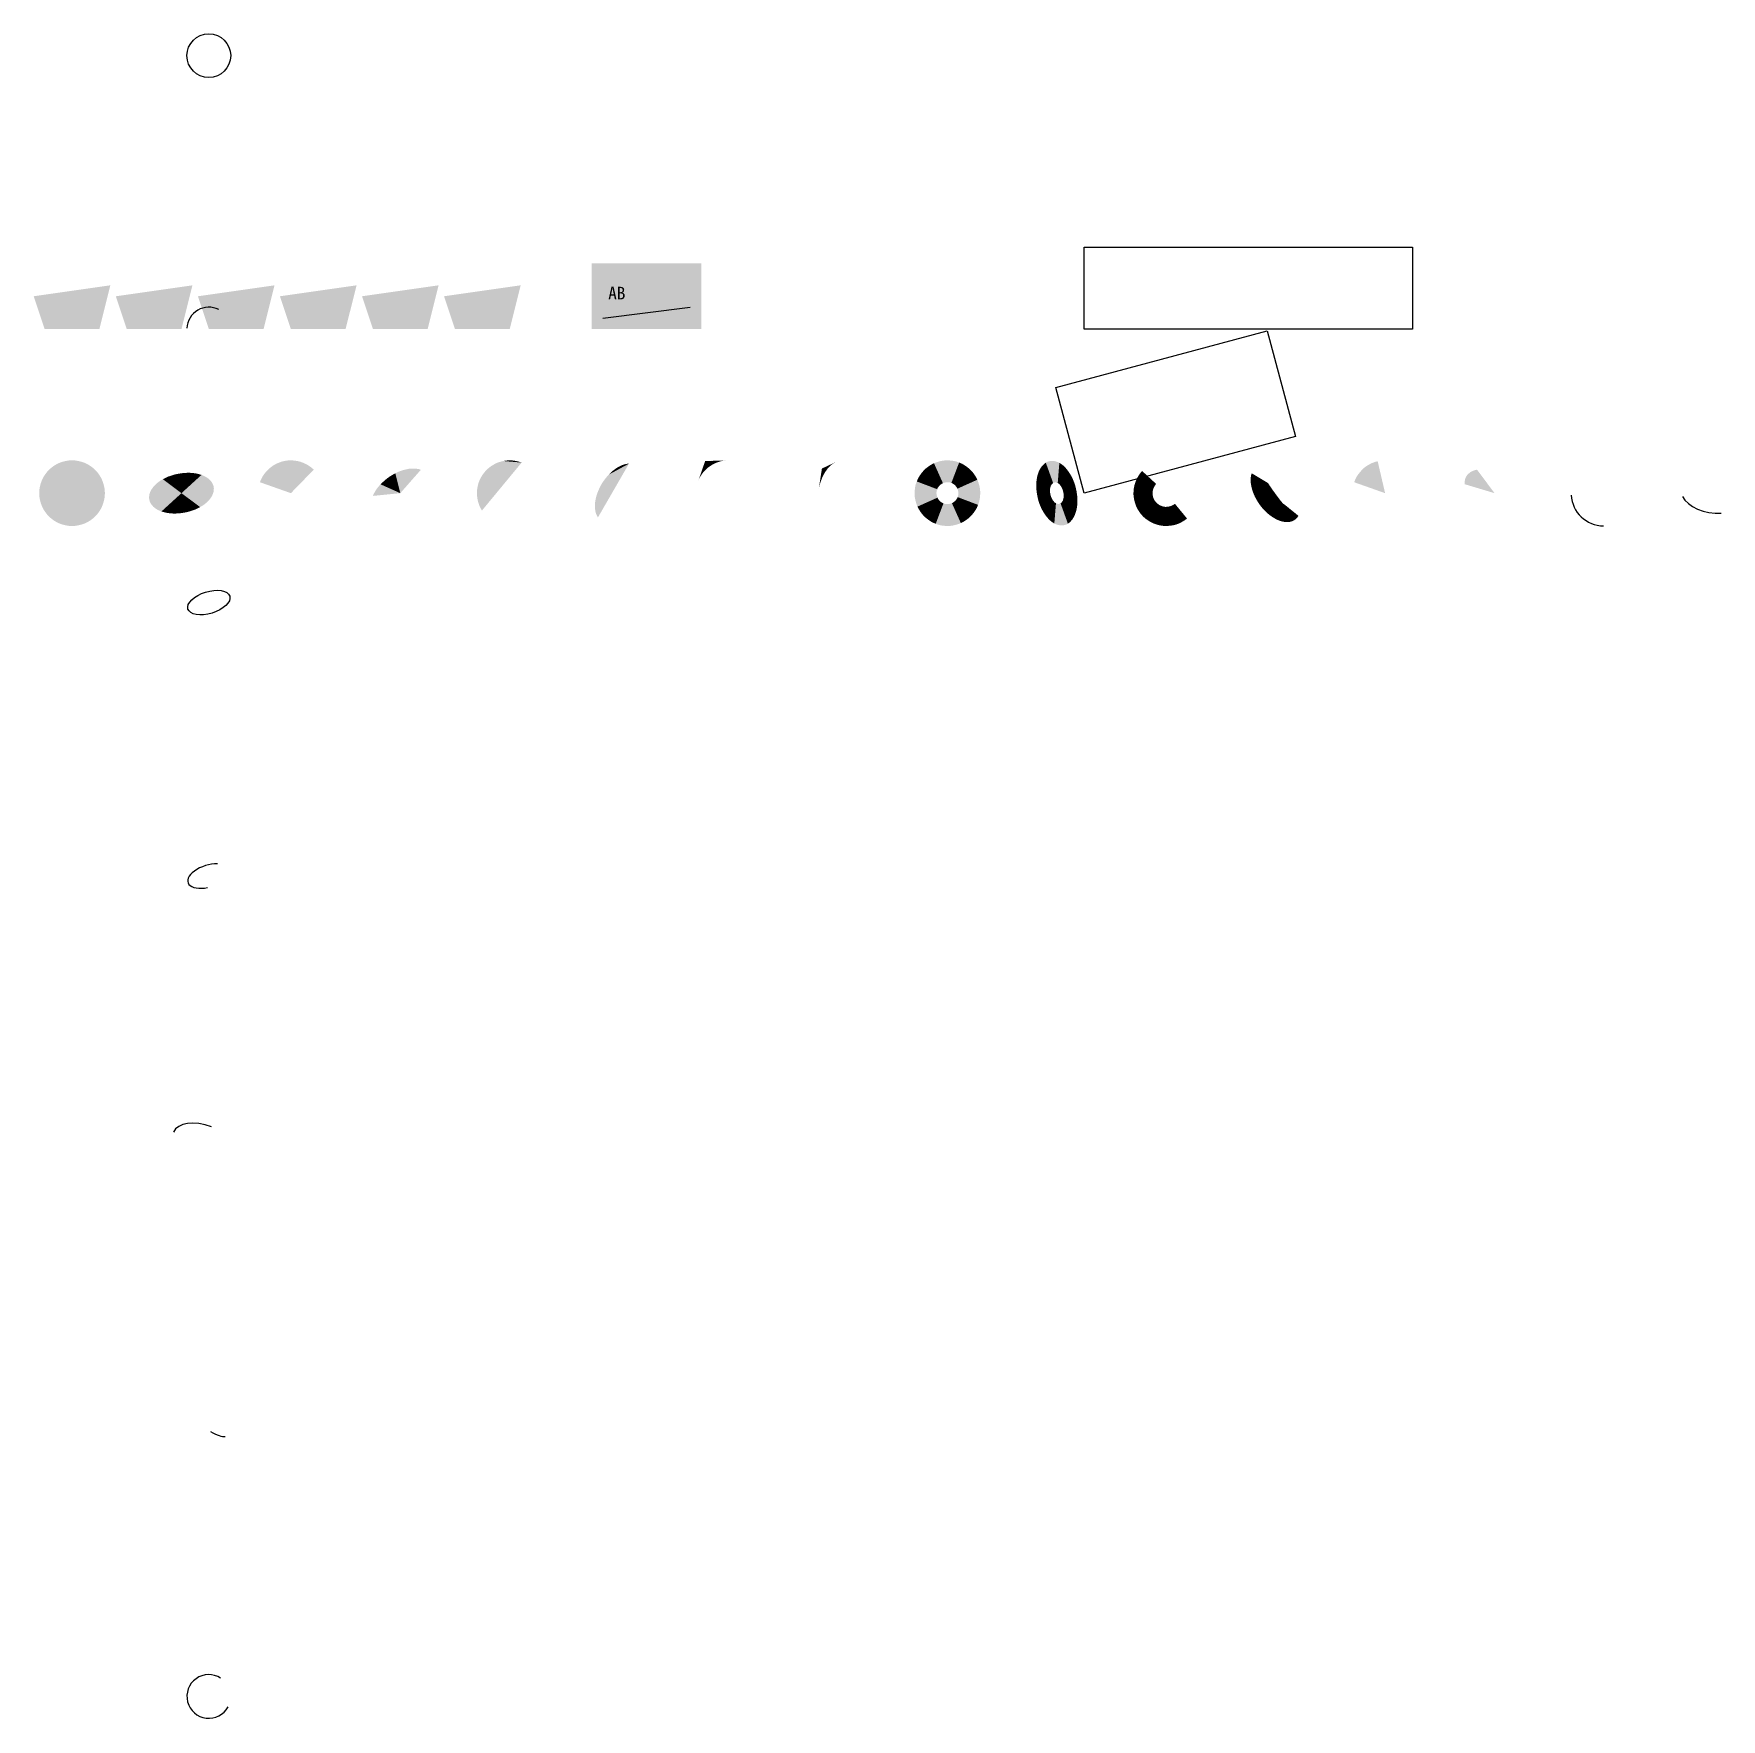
# Model space of a CAD drawing. Header units: millimetres. Extents: x -22 to 27900, y -52709 to 249.
# Drawn here: x 400 to 15822, y -52709 to -37300 of the extents above; entities that cross this region are included whole.
import ezdxf

# ---------------------------------------------------------------- set-up
doc = ezdxf.new("R2010")
doc.units = ezdxf.units.MM
doc.layers.add('0-0', color=7, linetype='Continuous')
doc.layers.add('2-0', color=7, linetype='Continuous')
doc.styles.add('ＭＳ ゴシック', font='msgothic.ttc')
picture_1 = doc.add_image_def('image1.bmp', size_in_pixel=(40, 10))
picture_2 = doc.add_image_def('image2.bmp', size_in_pixel=(1000, 500))

msp = doc.modelspace()

# ---------------------------------------------------------------- texts
at = {"layer": '0-0', "color": 7, "style": 'ＭＳ ゴシック'}
msp.add_text('AB', height=115.4, dxfattribs=at).set_placement((5650, -39729))

# ---------------------------------------------------------------- blocks, each defined once
blk = doc.blocks.new('JW_NHOM_2_TL_1-20')
at = {"layer": '2-0', "color": 7}
blk.add_circle((800, -15000), 80, dxfattribs=at)
for centre, start, end in [((800, -16000), 63.02536, 177.61692), ((800, -21000), 57.29578, 331.35211)]:
    blk.add_arc(centre, 80, start, end, dxfattribs=at)
blk.add_ellipse((800, -17000), major_axis=(76.4, 23.6), ratio=0.5, dxfattribs=at)
for centre, major_axis, ratio, start_param, end_param in [((800, -18000), (76.4, 23.6), 0.5, 1, 4.5), ((800, -19000), (-128.3, 65.3), 0.555556, 4.912389, 0.029204), ((800, -20000), (66, -45.2), 0.3, 5, 6)]:
    blk.add_ellipse(centre, major_axis=major_axis, ratio=ratio, start_param=start_param, end_param=end_param, dxfattribs=at)

# ---------------------------------------------------------------- linework, layer by layer
at = {"layer": '0-0', "color": 7}
msp.add_line((5600, -39900), (6400, -39800), dxfattribs=at)
at = {"layer": '0-0', "color": 0, "true_color": 0xd0e2f1}
msp.add_arc((14750, -41500), 300, 183.3465, 269.2902, dxfattribs=at)
at = {"layer": '0-0', "color": 0, "true_color": 0x000302}
msp.add_ellipse((15750, -41500), major_axis=(-297, 42), ratio=0.6, start_param=0.4, end_param=1.9, dxfattribs=at)
at = {"layer": '0-0', "color": 0, "true_color": 0x808080}
msp.add_solid([(5500, -40000), (6500, -40000), (5500, -39400), (6500, -39400)], dxfattribs=at)
at = {"layer": '0-0', "color": 4}
msp.add_solid([(500, -40000), (1000, -40000), (400, -39700), (1100, -39600)], dxfattribs=at)
at = {"layer": '0-0', "color": 7}
msp.add_solid([(1250, -40000), (1750, -40000), (1150, -39700), (1850, -39600)], dxfattribs=at)
at = {"layer": '0-0', "color": 3}
msp.add_solid([(2000, -40000), (2500, -40000), (1900, -39700), (2600, -39600)], dxfattribs=at)
at = {"layer": '0-0', "color": 2}
msp.add_solid([(2750, -40000), (3250, -40000), (2650, -39700), (3350, -39600)], dxfattribs=at)
at = {"layer": '0-0', "color": 1}
msp.add_solid([(3500, -40000), (4000, -40000), (3400, -39700), (4100, -39600)], dxfattribs=at)
at = {"layer": '0-0', "color": 0, "true_color": 0xc08030}
msp.add_solid([(4250, -40000), (4750, -40000), (4150, -39700), (4850, -39600)], dxfattribs=at)
at = {"layer": '0-0', "color": 0, "true_color": 0x302010}
for points in [[(750, -41500), (518, -41310), (501, -41333)], [(750, -41500), (538, -41288), (518, -41310)], [(750, -41500), (560, -41268), (538, -41288)], [(750, -41500), (583, -41251), (560, -41268)], [(750, -41500), (609, -41235), (583, -41251)], [(750, -41500), (635, -41223), (609, -41235)], [(750, -41500), (663, -41213), (635, -41223)], [(750, -41500), (691, -41206), (663, -41213)], [(750, -41500), (721, -41201), (691, -41206)], [(750, -41500), (750, -41200), (721, -41201)], [(750, -41500), (779, -41201), (750, -41200)], [(750, -41500), (809, -41206), (779, -41201)], [(750, -41500), (837, -41213), (809, -41206)], [(750, -41500), (865, -41223), (837, -41213)], [(750, -41500), (891, -41235), (865, -41223)], [(750, -41500), (917, -41251), (891, -41235)], [(750, -41500), (940, -41268), (917, -41251)], [(750, -41500), (962, -41288), (940, -41268)], [(750, -41500), (982, -41310), (962, -41288)], [(750, -41500), (999, -41333), (982, -41310)], [(750, -41500), (451, -41471), (450, -41500)], [(750, -41500), (456, -41441), (451, -41471)], [(750, -41500), (463, -41413), (456, -41441)], [(750, -41500), (473, -41385), (463, -41413)], [(750, -41500), (485, -41359), (473, -41385)], [(750, -41500), (501, -41333), (485, -41359)], [(750, -41500), (1015, -41359), (999, -41333)], [(750, -41500), (1027, -41385), (1015, -41359)], [(750, -41500), (1037, -41413), (1027, -41385)], [(750, -41500), (1044, -41441), (1037, -41413)], [(750, -41500), (1049, -41471), (1044, -41441)], [(750, -41500), (1050, -41500), (1049, -41471)], [(750, -41500), (450, -41500), (451, -41529)], [(750, -41500), (451, -41529), (456, -41559)], [(750, -41500), (456, -41559), (463, -41587)], [(750, -41500), (463, -41587), (473, -41615)], [(750, -41500), (473, -41615), (485, -41641)], [(750, -41500), (485, -41641), (501, -41667)], [(750, -41500), (501, -41667), (518, -41690)], [(750, -41500), (518, -41690), (538, -41712)], [(750, -41500), (538, -41712), (560, -41732)], [(750, -41500), (560, -41732), (583, -41749)], [(750, -41500), (583, -41749), (609, -41765)], [(750, -41500), (609, -41765), (635, -41777)], [(750, -41500), (635, -41777), (663, -41787)], [(750, -41500), (663, -41787), (691, -41794)], [(750, -41500), (691, -41794), (721, -41799)], [(750, -41500), (721, -41799), (750, -41800)], [(750, -41500), (750, -41800), (779, -41799)], [(750, -41500), (779, -41799), (809, -41794)], [(750, -41500), (809, -41794), (837, -41787)], [(750, -41500), (837, -41787), (865, -41777)], [(750, -41500), (865, -41777), (891, -41765)], [(750, -41500), (891, -41765), (917, -41749)], [(750, -41500), (917, -41749), (940, -41732)], [(750, -41500), (940, -41732), (962, -41712)], [(750, -41500), (962, -41712), (982, -41690)], [(750, -41500), (982, -41690), (999, -41667)], [(750, -41500), (999, -41667), (1015, -41641)], [(750, -41500), (1015, -41641), (1027, -41615)], [(750, -41500), (1027, -41615), (1037, -41587)], [(750, -41500), (1037, -41587), (1044, -41559)], [(750, -41500), (1044, -41559), (1049, -41529)], [(750, -41500), (1049, -41529), (1050, -41500)]]:
    msp.add_solid(points, dxfattribs=at)
at = {"layer": '0-0', "color": 0, "true_color": 0x604020}
for points in [[(1750, -41500), (1686, -41330), (1658, -41339)], [(1750, -41500), (1714, -41324), (1686, -41330)], [(1750, -41500), (1743, -41319), (1714, -41324)], [(1750, -41500), (1772, -41315), (1743, -41319)], [(1750, -41500), (1857, -41316), (1829, -41314)], [(1750, -41500), (1829, -41314), (1801, -41314)], [(1750, -41500), (1801, -41314), (1772, -41315)], [(1750, -41500), (1884, -41320), (1857, -41316)], [(1750, -41500), (1909, -41326), (1884, -41320)], [(1750, -41500), (1933, -41333), (1909, -41326)], [(1750, -41500), (1474, -41469), (1465, -41488)], [(1750, -41500), (1486, -41452), (1474, -41469)], [(1750, -41500), (1500, -41434), (1486, -41452)], [(1750, -41500), (1517, -41417), (1500, -41434)], [(1750, -41500), (1536, -41401), (1517, -41417)], [(1750, -41500), (1557, -41386), (1536, -41401)], [(1750, -41500), (1580, -41373), (1557, -41386)], [(1750, -41500), (1604, -41360), (1580, -41373)], [(1750, -41500), (1630, -41348), (1604, -41360)], [(1750, -41500), (1658, -41339), (1630, -41348)], [(1750, -41500), (1955, -41342), (1933, -41333)], [(1750, -41500), (1975, -41352), (1955, -41342)], [(1750, -41500), (1992, -41364), (1975, -41352)], [(1750, -41500), (2008, -41377), (1992, -41364)], [(1750, -41500), (2021, -41392), (2008, -41377)], [(1750, -41500), (2031, -41407), (2021, -41392)], [(1750, -41500), (2039, -41423), (2031, -41407)], [(1750, -41500), (2044, -41440), (2039, -41423)], [(1750, -41500), (2046, -41458), (2044, -41440)], [(1750, -41500), (2045, -41476), (2046, -41458)], [(1750, -41500), (2042, -41494), (2045, -41476)], [(1750, -41500), (1455, -41524), (1454, -41542)], [(1750, -41500), (1454, -41542), (1456, -41560)], [(1750, -41500), (1458, -41506), (1455, -41524)], [(1750, -41500), (1456, -41560), (1461, -41577)], [(1750, -41500), (1465, -41488), (1458, -41506)], [(1750, -41500), (1461, -41577), (1469, -41593)], [(1750, -41500), (1469, -41593), (1479, -41608)], [(1750, -41500), (1479, -41608), (1492, -41623)], [(1750, -41500), (1492, -41623), (1508, -41636)], [(1750, -41500), (1508, -41636), (1525, -41648)], [(1750, -41500), (1525, -41648), (1545, -41658)], [(1750, -41500), (1545, -41658), (1567, -41667)], [(1750, -41500), (1567, -41667), (1591, -41674)], [(1750, -41500), (1591, -41674), (1616, -41680)], [(1750, -41500), (1616, -41680), (1643, -41684)], [(1750, -41500), (1643, -41684), (1671, -41686)], [(1750, -41500), (1671, -41686), (1699, -41686)], [(1750, -41500), (1699, -41686), (1728, -41685)], [(1750, -41500), (1728, -41685), (1757, -41681)], [(1750, -41500), (2035, -41512), (2042, -41494)], [(1750, -41500), (1757, -41681), (1786, -41676)], [(1750, -41500), (1786, -41676), (1814, -41670)], [(1750, -41500), (1814, -41670), (1842, -41661)], [(1750, -41500), (1842, -41661), (1870, -41652)], [(1750, -41500), (1870, -41652), (1896, -41640)], [(1750, -41500), (1896, -41640), (1920, -41627)], [(1750, -41500), (1920, -41627), (1943, -41614)], [(1750, -41500), (1943, -41614), (1964, -41599)], [(1750, -41500), (1964, -41599), (1983, -41583)], [(1750, -41500), (1983, -41583), (2000, -41566)], [(1750, -41500), (2000, -41566), (2014, -41548)], [(1750, -41500), (2014, -41548), (2026, -41531)], [(1750, -41500), (2026, -41531), (2035, -41512)]]:
    msp.add_solid(points, dxfattribs=at)
at = {"layer": '0-0', "color": 0, "true_color": 0x906030}
for points in [[(2750, -41500), (2507, -41324), (2491, -41348)], [(2750, -41500), (2525, -41302), (2507, -41324)], [(2750, -41500), (2545, -41281), (2525, -41302)], [(2750, -41500), (2567, -41263), (2545, -41281)], [(2750, -41500), (2590, -41246), (2567, -41263)], [(2750, -41500), (2615, -41232), (2590, -41246)], [(2750, -41500), (2641, -41221), (2615, -41232)], [(2750, -41500), (2668, -41211), (2641, -41221)], [(2750, -41500), (2696, -41205), (2668, -41211)], [(2750, -41500), (2724, -41201), (2696, -41205)], [(2750, -41500), (2753, -41200), (2724, -41201)], [(2750, -41500), (2781, -41202), (2753, -41200)], [(2750, -41500), (2809, -41206), (2781, -41202)], [(2750, -41500), (2837, -41213), (2809, -41206)], [(2750, -41500), (2864, -41223), (2837, -41213)], [(2750, -41500), (2890, -41235), (2864, -41223)], [(2750, -41500), (2914, -41249), (2890, -41235)], [(2750, -41500), (2938, -41266), (2914, -41249)], [(2750, -41500), (2959, -41285), (2938, -41266)], [(2750, -41500), (2478, -41373), (2467, -41400)], [(2750, -41500), (2491, -41348), (2478, -41373)]]:
    msp.add_solid(points, dxfattribs=at)
at = {"layer": '0-0', "color": 0, "true_color": 0xc08040}
for points in [[(3750, -41500), (3704, -41318), (3680, -41332)], [(3750, -41500), (3730, -41306), (3704, -41318)], [(3750, -41500), (3755, -41296), (3730, -41306)], [(3750, -41500), (3899, -41277), (3877, -41275)], [(3750, -41500), (3877, -41275), (3854, -41275)], [(3750, -41500), (3854, -41275), (3830, -41277)], [(3750, -41500), (3920, -41280), (3899, -41277)], [(3750, -41500), (3830, -41277), (3806, -41282)], [(3750, -41500), (3938, -41286), (3920, -41280)], [(3750, -41500), (3806, -41282), (3781, -41288)], [(3750, -41500), (3781, -41288), (3755, -41296)], [(3750, -41500), (3521, -41482), (3509, -41503)], [(3750, -41500), (3535, -41460), (3521, -41482)], [(3750, -41500), (3551, -41440), (3535, -41460)], [(3750, -41500), (3569, -41419), (3551, -41440)], [(3750, -41500), (3589, -41400), (3569, -41419)], [(3750, -41500), (3610, -41381), (3589, -41400)], [(3750, -41500), (3632, -41363), (3610, -41381)], [(3750, -41500), (3655, -41347), (3632, -41363)], [(3750, -41500), (3680, -41332), (3655, -41347)], [(3750, -41500), (3509, -41503), (3499, -41525)]]:
    msp.add_solid(points, dxfattribs=at)
at = {"layer": '0-0', "color": 0, "true_color": 0xf0a050}
for points in [[(4859, -41220), (4452, -41466), (4450, -41494)], [(4859, -41220), (4450, -41494), (4451, -41523)], [(4859, -41220), (4451, -41523), (4455, -41552)], [(4859, -41220), (4457, -41437), (4452, -41466)], [(4859, -41220), (4455, -41552), (4461, -41580)], [(4859, -41220), (4464, -41409), (4457, -41437)], [(4859, -41220), (4461, -41580), (4470, -41607)], [(4859, -41220), (4474, -41382), (4464, -41409)], [(4859, -41220), (4470, -41607), (4481, -41634)], [(4859, -41220), (4487, -41356), (4474, -41382)], [(4859, -41220), (4481, -41634), (4496, -41659)], [(4859, -41220), (4502, -41332), (4487, -41356)], [(4859, -41220), (4519, -41309), (4502, -41332)], [(4859, -41220), (4538, -41287), (4519, -41309)], [(4859, -41220), (4560, -41268), (4538, -41287)], [(4859, -41220), (4583, -41251), (4560, -41268)], [(4859, -41220), (4608, -41236), (4583, -41251)], [(4859, -41220), (4634, -41223), (4608, -41236)], [(4859, -41220), (4661, -41214), (4634, -41223)], [(4859, -41220), (4689, -41206), (4661, -41214)], [(4859, -41220), (4717, -41202), (4689, -41206)], [(4859, -41220), (4746, -41200), (4717, -41202)], [(4859, -41220), (4775, -41201), (4746, -41200)], [(4859, -41220), (4803, -41205), (4775, -41201)], [(4859, -41220), (4831, -41211), (4803, -41205)], [(4859, -41220), (4859, -41220), (4831, -41211)]]:
    msp.add_solid(points, dxfattribs=at)
at = {"layer": '0-0', "color": 0, "true_color": 0x20c160}
for points in [[(5840, -41230), (5529, -41601), (5528, -41625)], [(5840, -41230), (5528, -41625), (5530, -41648)], [(5840, -41230), (5531, -41577), (5529, -41601)], [(5840, -41230), (5530, -41648), (5534, -41669)], [(5840, -41230), (5536, -41552), (5531, -41577)], [(5840, -41230), (5534, -41669), (5539, -41688)], [(5840, -41230), (5542, -41526), (5536, -41552)], [(5840, -41230), (5539, -41688), (5547, -41706)], [(5840, -41230), (5550, -41500), (5542, -41526)], [(5840, -41230), (5547, -41706), (5556, -41722)], [(5840, -41230), (5561, -41474), (5550, -41500)], [(5840, -41230), (5573, -41448), (5561, -41474)], [(5840, -41230), (5586, -41423), (5573, -41448)], [(5840, -41230), (5601, -41398), (5586, -41423)], [(5840, -41230), (5618, -41375), (5601, -41398)], [(5840, -41230), (5636, -41352), (5618, -41375)], [(5840, -41230), (5654, -41331), (5636, -41352)], [(5840, -41230), (5674, -41312), (5654, -41331)], [(5840, -41230), (5694, -41294), (5674, -41312)], [(5840, -41230), (5715, -41278), (5694, -41294)], [(5840, -41230), (5736, -41264), (5715, -41278)], [(5840, -41230), (5758, -41253), (5736, -41264)], [(5840, -41230), (5779, -41243), (5758, -41253)], [(5840, -41230), (5800, -41236), (5779, -41243)], [(5840, -41230), (5820, -41232), (5800, -41236)], [(5840, -41230), (5840, -41230), (5820, -41232)]]:
    msp.add_solid(points, dxfattribs=at)
at = {"layer": '0-0', "color": 0, "true_color": 0x50e170}
for points in [[(6536, -41206), (6478, -41374), (6467, -41400)], [(6536, -41206), (6491, -41349), (6478, -41374)], [(6536, -41206), (6506, -41326), (6491, -41349)], [(6536, -41206), (6523, -41304), (6506, -41326)], [(6536, -41206), (6542, -41284), (6523, -41304)], [(6536, -41206), (6741, -41200), (6714, -41202)], [(6536, -41206), (6714, -41202), (6686, -41207)], [(6536, -41206), (6686, -41207), (6660, -41214)], [(6536, -41206), (6660, -41214), (6634, -41223)], [(6536, -41206), (6634, -41223), (6609, -41235)], [(6536, -41206), (6609, -41235), (6585, -41250)], [(6536, -41206), (6585, -41250), (6562, -41266)], [(6536, -41206), (6562, -41266), (6542, -41284)]]:
    msp.add_solid(points, dxfattribs=at)
at = {"layer": '0-0', "color": 0, "true_color": 0x800181}
for points in [[(7603, -41275), (7576, -41451), (7571, -41478)], [(7603, -41275), (7583, -41424), (7576, -41451)], [(7603, -41275), (7591, -41398), (7583, -41424)], [(7603, -41275), (7600, -41373), (7591, -41398)], [(7603, -41275), (7610, -41348), (7600, -41373)], [(7603, -41275), (7728, -41216), (7711, -41225)], [(7603, -41275), (7711, -41225), (7695, -41237)], [(7603, -41275), (7695, -41237), (7679, -41250)], [(7603, -41275), (7679, -41250), (7663, -41266)], [(7603, -41275), (7663, -41266), (7649, -41284)], [(7603, -41275), (7649, -41284), (7635, -41304)], [(7603, -41275), (7635, -41304), (7622, -41325)], [(7603, -41275), (7622, -41325), (7610, -41348)]]:
    msp.add_solid(points, dxfattribs=at)
at = {"layer": '0-0', "color": 0, "true_color": 0xb02191}
for points in [[(8513, -41317), (8496, -41341), (8671, -41439), (8665, -41447)], [(8532, -41294), (8513, -41317), (8677, -41431), (8671, -41439)], [(8553, -41274), (8532, -41294), (8684, -41425), (8677, -41431)], [(8576, -41256), (8553, -41274), (8692, -41419), (8684, -41425)], [(8601, -41240), (8576, -41256), (8700, -41413), (8692, -41419)], [(8627, -41226), (8601, -41240), (8709, -41409), (8700, -41413)], [(8655, -41216), (8627, -41226), (8718, -41405), (8709, -41409)], [(8683, -41208), (8655, -41216), (8728, -41403), (8718, -41405)], [(8712, -41202), (8683, -41208), (8737, -41401), (8728, -41403)], [(8741, -41200), (8712, -41202), (8747, -41400), (8737, -41401)], [(8771, -41201), (8741, -41200), (8757, -41400), (8747, -41400)], [(8800, -41204), (8771, -41201), (8767, -41401), (8757, -41400)], [(8829, -41210), (8800, -41204), (8776, -41403), (8767, -41401)], [(8857, -41220), (8829, -41210), (8786, -41407), (8776, -41403)], [(8884, -41231), (8857, -41220), (8795, -41410), (8786, -41407)], [(8909, -41246), (8884, -41231), (8803, -41415), (8795, -41410)], [(8933, -41263), (8909, -41246), (8811, -41421), (8803, -41415)], [(8956, -41282), (8933, -41263), (8819, -41427), (8811, -41421)], [(8976, -41303), (8956, -41282), (8825, -41434), (8819, -41427)], [(8994, -41326), (8976, -41303), (8831, -41442), (8825, -41434)], [(9010, -41351), (8994, -41326), (8837, -41450), (8831, -41442)], [(8451, -41479), (8450, -41509), (8650, -41493), (8650, -41503)], [(8454, -41450), (8451, -41479), (8651, -41483), (8650, -41493)], [(8460, -41421), (8454, -41450), (8653, -41474), (8651, -41483)], [(8470, -41393), (8460, -41421), (8657, -41464), (8653, -41474)], [(8481, -41366), (8470, -41393), (8660, -41455), (8657, -41464)], [(8496, -41341), (8481, -41366), (8665, -41447), (8660, -41455)], [(9024, -41377), (9010, -41351), (8841, -41459), (8837, -41450)], [(9034, -41405), (9024, -41377), (8845, -41468), (8841, -41459)], [(9042, -41433), (9034, -41405), (8847, -41478), (8845, -41468)], [(9048, -41462), (9042, -41433), (8849, -41487), (8847, -41478)], [(9050, -41491), (9048, -41462), (8850, -41497), (8849, -41487)], [(8450, -41509), (8452, -41538), (8650, -41503), (8651, -41513)], [(8452, -41538), (8458, -41567), (8651, -41513), (8653, -41522)], [(8458, -41567), (8466, -41595), (8653, -41522), (8655, -41532)], [(8466, -41595), (8476, -41623), (8655, -41532), (8659, -41541)], [(8476, -41623), (8490, -41649), (8659, -41541), (8663, -41550)], [(8490, -41649), (8506, -41674), (8663, -41550), (8669, -41558)], [(8506, -41674), (8524, -41697), (8669, -41558), (8675, -41566)], [(8524, -41697), (8544, -41718), (8675, -41566), (8681, -41573)], [(8544, -41718), (8567, -41737), (8681, -41573), (8689, -41579)], [(8567, -41737), (8591, -41754), (8689, -41579), (8697, -41585)], [(8591, -41754), (8616, -41769), (8697, -41585), (8705, -41590)], [(8616, -41769), (8643, -41780), (8705, -41590), (8714, -41593)], [(8643, -41780), (8671, -41790), (8714, -41593), (8724, -41597)], [(8671, -41790), (8700, -41796), (8724, -41597), (8733, -41599)], [(8700, -41796), (8729, -41799), (8733, -41599), (8743, -41600)], [(8729, -41799), (8759, -41800), (8743, -41600), (8753, -41600)], [(8759, -41800), (8788, -41798), (8753, -41600), (8763, -41599)], [(8788, -41798), (8817, -41792), (8763, -41599), (8772, -41597)], [(8817, -41792), (8845, -41784), (8772, -41597), (8782, -41595)], [(8845, -41784), (8873, -41774), (8782, -41595), (8791, -41591)], [(8873, -41774), (8899, -41760), (8791, -41591), (8800, -41587)], [(8899, -41760), (8924, -41744), (8800, -41587), (8808, -41581)], [(8924, -41744), (8947, -41726), (8808, -41581), (8816, -41575)], [(8947, -41726), (8968, -41706), (8816, -41575), (8823, -41569)], [(8968, -41706), (8987, -41683), (8823, -41569), (8829, -41561)], [(8987, -41683), (9004, -41659), (8829, -41561), (8835, -41553)], [(9004, -41659), (9019, -41634), (8835, -41553), (8840, -41545)], [(9019, -41634), (9030, -41607), (8840, -41545), (8843, -41536)], [(9030, -41607), (9040, -41579), (8843, -41536), (8847, -41526)], [(9040, -41579), (9046, -41550), (8847, -41526), (8849, -41517)], [(9046, -41550), (9049, -41521), (8849, -41517), (8850, -41507)], [(9049, -41521), (9050, -41491), (8850, -41507), (8850, -41497)]]:
    msp.add_solid(points, dxfattribs=at)
at = {"layer": '0-0', "color": 0, "true_color": 0xe041a1}
for points in [[(9578, -41322), (9571, -41346), (9693, -41441), (9690, -41449)], [(9586, -41300), (9578, -41322), (9695, -41433), (9693, -41441)], [(9596, -41280), (9586, -41300), (9699, -41427), (9695, -41433)], [(9607, -41262), (9596, -41280), (9702, -41421), (9699, -41427)], [(9620, -41246), (9607, -41262), (9707, -41415), (9702, -41421)], [(9634, -41232), (9620, -41246), (9711, -41411), (9707, -41415)], [(9649, -41221), (9634, -41232), (9716, -41407), (9711, -41411)], [(9665, -41213), (9649, -41221), (9722, -41404), (9716, -41407)], [(9682, -41208), (9665, -41213), (9727, -41403), (9722, -41404)], [(9699, -41205), (9682, -41208), (9733, -41402), (9727, -41403)], [(9717, -41205), (9699, -41205), (9739, -41402), (9733, -41402)], [(9736, -41209), (9717, -41205), (9745, -41403), (9739, -41402)], [(9754, -41214), (9736, -41209), (9751, -41405), (9745, -41403)], [(9773, -41223), (9754, -41214), (9758, -41408), (9751, -41405)], [(9791, -41234), (9773, -41223), (9764, -41411), (9758, -41408)], [(9809, -41248), (9791, -41234), (9770, -41416), (9764, -41411)], [(9826, -41264), (9809, -41248), (9775, -41421), (9770, -41416)], [(9842, -41283), (9826, -41264), (9781, -41428), (9775, -41421)], [(9858, -41304), (9842, -41283), (9786, -41435), (9781, -41428)], [(9872, -41326), (9858, -41304), (9791, -41442), (9786, -41435)], [(9886, -41350), (9872, -41326), (9795, -41450), (9791, -41442)], [(9563, -41398), (9562, -41426), (9688, -41466), (9687, -41475)], [(9562, -41426), (9562, -41454), (9687, -41475), (9687, -41485)], [(9562, -41454), (9565, -41483), (9687, -41485), (9688, -41494)], [(9566, -41372), (9563, -41398), (9689, -41457), (9688, -41466)], [(9565, -41483), (9569, -41512), (9688, -41494), (9690, -41504)], [(9571, -41346), (9566, -41372), (9690, -41449), (9689, -41457)], [(9898, -41376), (9886, -41350), (9799, -41459), (9795, -41450)], [(9909, -41403), (9898, -41376), (9803, -41468), (9799, -41459)], [(9918, -41431), (9909, -41403), (9806, -41477), (9803, -41468)], [(9925, -41459), (9918, -41431), (9808, -41486), (9806, -41477)], [(9931, -41488), (9925, -41459), (9810, -41496), (9808, -41486)], [(9569, -41512), (9575, -41541), (9690, -41504), (9692, -41514)], [(9575, -41541), (9582, -41569), (9692, -41514), (9694, -41523)], [(9582, -41569), (9591, -41597), (9694, -41523), (9697, -41532)], [(9591, -41597), (9602, -41624), (9697, -41532), (9701, -41541)], [(9602, -41624), (9614, -41650), (9701, -41541), (9705, -41550)], [(9614, -41650), (9628, -41674), (9705, -41550), (9709, -41558)], [(9628, -41674), (9642, -41696), (9709, -41558), (9714, -41565)], [(9642, -41696), (9658, -41717), (9714, -41565), (9719, -41572)], [(9658, -41717), (9674, -41736), (9719, -41572), (9725, -41579)], [(9674, -41736), (9691, -41752), (9725, -41579), (9730, -41584)], [(9691, -41752), (9709, -41766), (9730, -41584), (9736, -41589)], [(9709, -41766), (9727, -41777), (9736, -41589), (9742, -41592)], [(9727, -41777), (9746, -41786), (9742, -41592), (9749, -41595)], [(9746, -41786), (9764, -41791), (9749, -41595), (9755, -41597)], [(9764, -41791), (9783, -41795), (9755, -41597), (9761, -41598)], [(9783, -41795), (9801, -41795), (9761, -41598), (9767, -41598)], [(9801, -41795), (9818, -41792), (9767, -41598), (9773, -41597)], [(9818, -41792), (9835, -41787), (9773, -41597), (9778, -41596)], [(9835, -41787), (9851, -41779), (9778, -41596), (9784, -41593)], [(9851, -41779), (9866, -41768), (9784, -41593), (9789, -41589)], [(9866, -41768), (9880, -41754), (9789, -41589), (9793, -41585)], [(9880, -41754), (9893, -41738), (9793, -41585), (9798, -41579)], [(9893, -41738), (9904, -41720), (9798, -41579), (9801, -41573)], [(9904, -41720), (9914, -41700), (9801, -41573), (9805, -41567)], [(9914, -41700), (9922, -41678), (9805, -41567), (9807, -41559)], [(9922, -41678), (9929, -41654), (9807, -41559), (9810, -41551)], [(9935, -41517), (9931, -41488), (9812, -41506), (9810, -41496)], [(9929, -41654), (9934, -41628), (9810, -41551), (9811, -41543)], [(9934, -41628), (9937, -41602), (9811, -41543), (9812, -41534)], [(9938, -41546), (9935, -41517), (9813, -41515), (9812, -41506)], [(9937, -41602), (9938, -41574), (9812, -41534), (9813, -41525)], [(9938, -41574), (9938, -41546), (9813, -41525), (9813, -41515)]]:
    msp.add_solid(points, dxfattribs=at)
at = {"layer": '0-0', "color": 0, "true_color": 0x1062b1}
for points in [[(10510, -41320), (10494, -41344), (10650, -41425), (10643, -41435)], [(10529, -41297), (10510, -41320), (10658, -41416), (10650, -41425)], [(10451, -41481), (10450, -41510), (10625, -41492), (10625, -41504)], [(10454, -41452), (10451, -41481), (10627, -41480), (10625, -41492)], [(10460, -41424), (10454, -41452), (10629, -41468), (10627, -41480)], [(10469, -41396), (10460, -41424), (10633, -41457), (10629, -41468)], [(10480, -41369), (10469, -41396), (10638, -41445), (10633, -41457)], [(10494, -41344), (10480, -41369), (10643, -41435), (10638, -41445)], [(10450, -41510), (10453, -41539), (10625, -41504), (10626, -41516)], [(10453, -41539), (10458, -41567), (10626, -41516), (10628, -41528)], [(10458, -41567), (10466, -41595), (10628, -41528), (10631, -41540)], [(10466, -41595), (10476, -41622), (10631, -41540), (10636, -41551)], [(10476, -41622), (10489, -41648), (10636, -41551), (10641, -41562)], [(10489, -41648), (10505, -41673), (10641, -41562), (10648, -41572)], [(10505, -41673), (10522, -41696), (10648, -41572), (10655, -41581)], [(10522, -41696), (10542, -41717), (10655, -41581), (10664, -41590)], [(10542, -41717), (10564, -41736), (10664, -41590), (10673, -41598)], [(10564, -41736), (10588, -41752), (10673, -41598), (10682, -41605)], [(10588, -41752), (10613, -41767), (10682, -41605), (10693, -41611)], [(10613, -41767), (10640, -41779), (10693, -41611), (10704, -41616)], [(10640, -41779), (10667, -41788), (10704, -41616), (10715, -41620)], [(10667, -41788), (10695, -41795), (10715, -41620), (10727, -41623)], [(10695, -41795), (10724, -41799), (10727, -41623), (10739, -41625)], [(10724, -41799), (10753, -41800), (10739, -41625), (10751, -41625)], [(10753, -41800), (10782, -41798), (10751, -41625), (10763, -41624)], [(10782, -41798), (10811, -41794), (10763, -41624), (10775, -41622)], [(10811, -41794), (10839, -41787), (10775, -41622), (10787, -41619)], [(10839, -41787), (10866, -41777), (10787, -41619), (10798, -41615)], [(10866, -41777), (10892, -41764), (10798, -41615), (10809, -41610)], [(10892, -41764), (10917, -41749), (10809, -41610), (10820, -41604)], [(10917, -41749), (10940, -41732), (10820, -41604), (10829, -41597)]]:
    msp.add_solid(points, dxfattribs=at)
at = {"layer": '0-0', "color": 0, "true_color": 0x4082c1}
for points in [[(11531, -41318), (11525, -41337), (11681, -41408), (11683, -41413)], [(11522, -41358), (11521, -41380), (11687, -41418), (11691, -41424)], [(11521, -41380), (11522, -41404), (11691, -41424), (11695, -41431)], [(11525, -41337), (11522, -41358), (11683, -41413), (11687, -41418)], [(11522, -41404), (11526, -41428), (11695, -41431), (11700, -41438)], [(11526, -41428), (11531, -41453), (11700, -41438), (11706, -41446)], [(11531, -41453), (11538, -41478), (11706, -41446), (11712, -41455)], [(11538, -41478), (11548, -41504), (11712, -41455), (11718, -41464)], [(11548, -41504), (11559, -41530), (11718, -41464), (11724, -41473)], [(11559, -41530), (11572, -41555), (11724, -41473), (11731, -41483)], [(11572, -41555), (11587, -41580), (11731, -41483), (11738, -41492)], [(11587, -41580), (11603, -41604), (11738, -41492), (11745, -41502)], [(11603, -41604), (11620, -41627), (11745, -41502), (11752, -41512)], [(11620, -41627), (11639, -41649), (11752, -41512), (11759, -41521)], [(11639, -41649), (11659, -41669), (11759, -41521), (11767, -41531)], [(11659, -41669), (11680, -41688), (11767, -41531), (11773, -41540)], [(11680, -41688), (11701, -41705), (11773, -41540), (11780, -41549)], [(11701, -41705), (11723, -41720), (11780, -41549), (11786, -41557)], [(11723, -41720), (11745, -41733), (11786, -41557), (11792, -41565)], [(11745, -41733), (11767, -41744), (11792, -41565), (11798, -41572)], [(11767, -41744), (11789, -41753), (11798, -41572), (11803, -41579)], [(11789, -41753), (11811, -41759), (11803, -41579), (11808, -41584)], [(11811, -41759), (11832, -41763), (11808, -41584), (11812, -41589)], [(11832, -41763), (11852, -41765), (11812, -41589), (11816, -41594)], [(11852, -41765), (11871, -41764), (11816, -41594), (11818, -41597)], [(11871, -41764), (11890, -41760), (11818, -41597), (11821, -41599)], [(11890, -41760), (11906, -41754), (11821, -41599), (11822, -41601)], [(11948, -41722), (11958, -41707), (11823, -41599), (11822, -41597)], [(11906, -41754), (11922, -41746), (11822, -41601), (11823, -41601)], [(11936, -41735), (11948, -41722), (11824, -41601), (11823, -41599)], [(11922, -41746), (11936, -41735), (11823, -41601), (11824, -41601)]]:
    msp.add_solid(points, dxfattribs=at)
at = {"layer": '0-0', "color": 0, "true_color": 0x70a2d1}
for points in [[(12750, -41500), (12490, -41350), (12505, -41327)], [(12750, -41500), (12505, -41327), (12522, -41306)], [(12750, -41500), (12522, -41306), (12540, -41286)], [(12750, -41500), (12540, -41286), (12560, -41267)], [(12750, -41500), (12560, -41267), (12582, -41251)], [(12750, -41500), (12582, -41251), (12606, -41237)], [(12750, -41500), (12606, -41237), (12630, -41225)], [(12750, -41500), (12630, -41225), (12656, -41215)], [(12750, -41500), (12656, -41215), (12682, -41208)], [(12750, -41500), (12467, -41400), (12478, -41374)], [(12750, -41500), (12478, -41374), (12490, -41350)]]:
    msp.add_solid(points, dxfattribs=at)
at = {"layer": '0-0', "color": 0, "true_color": 0xa0c2e1}
for points in [[(13750, -41500), (13498, -41337), (13509, -41325)], [(13750, -41500), (13509, -41325), (13522, -41314)], [(13750, -41500), (13522, -41314), (13536, -41304)], [(13750, -41500), (13536, -41304), (13553, -41296)], [(13750, -41500), (13553, -41296), (13571, -41290)], [(13750, -41500), (13571, -41290), (13590, -41285)], [(13750, -41500), (13477, -41400), (13479, -41382)], [(13750, -41500), (13477, -41418), (13477, -41400)], [(13750, -41500), (13479, -41382), (13483, -41366)], [(13750, -41500), (13483, -41366), (13490, -41351)], [(13750, -41500), (13490, -41351), (13498, -41337)]]:
    msp.add_solid(points, dxfattribs=at)

# ---------------------------------------------------------------- block references
at = {"xscale": 2.5, "yscale": 2.5}
msp.add_blockref('JW_NHOM_2_TL_1-20', (0, 0), dxfattribs=at)

msp.set_redraw_order([(e.dxf.handle, doc.entitydb.next_handle()) for e in msp.query("TEXT MTEXT ATTDEF DIMENSION ARC_DIMENSION")])  # texts and dimensions are drawn at this point

# ---------------------------------------------------------------- pictures from other files: only their frames are drawn
at = {"layer": '0-0'}
image = msp.add_image(picture_1, insert=(10000, -40000), size_in_units=(3000, 750), dxfattribs=at)
image.dxf.flags = 1
image = msp.add_image(picture_2, insert=(10000, -41500), size_in_units=(2000, 1000), rotation=15, dxfattribs=at)
image.dxf.flags = 1

doc.saveas('drawing.dxf')
